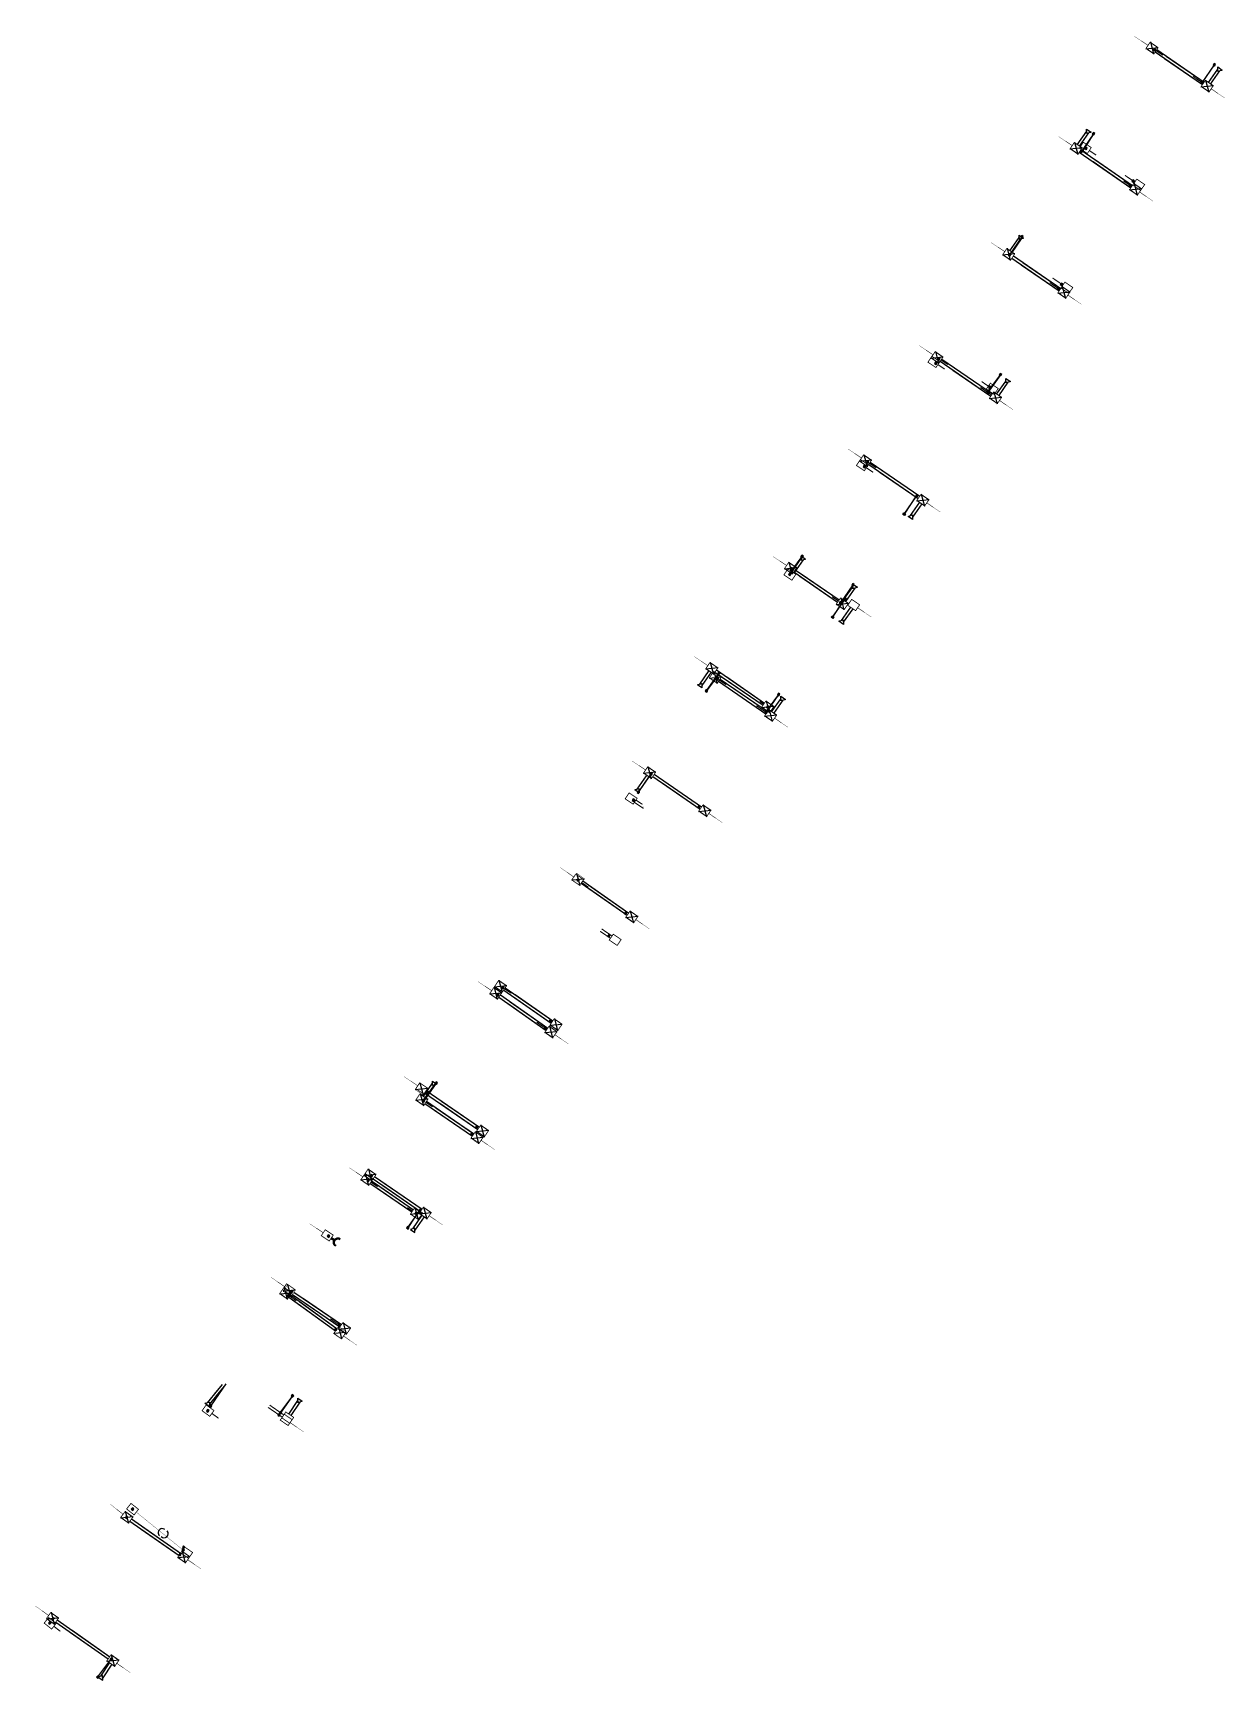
# Model space of a CAD drawing. Header units: metres. Extents: x 10590 to 11620, y -5553 to -4235.
# Drawn here: x 11155 to 11592, y -4878 to -4275 of the extents above; entities that cross this region are included whole.
import ezdxf

# ---------------------------------------------------------------- set-up
doc = ezdxf.new("R2010")
doc.units = ezdxf.units.M
doc.layers.get('Defpoints').update_dxf_attribs({"color": 4})
doc.layers.add('N_opor', color=1, linetype='Continuous')
doc.layers.add('КС_ОПОРЫ В МАСШТАБЕ', color=6, linetype='Continuous')
doc.styles.get("Standard").update_dxf_attribs({"font": 'arial.ttf'})
doc.linetypes.add('Волновод', pattern='A,100.7,-7.2,["~",Standard,S=2.5,R=0,X=-2.54,Y=-1.4],-4.35', length=112.25)

# ---------------------------------------------------------------- blocks, each defined once
blk = doc.blocks.new('A$C62177B7A')
for p, q in [((-0.335, 0.335), (-0.335, -0.335)), ((0.335, 0.335), (-0.335, 0.335)), ((0.335, -0.335), (0.335, 0.335)), ((-0.335, -0.335), (0.335, -0.335))]:
    blk.add_line(p, q)
at = {"layer": 'Defpoints'}
for p, q in [((-0.335, 0.335), (0.335, -0.335)), ((0.335, 0.335), (-0.335, -0.335)), ((-0.335, 0), (0.335, 0)), ((0, 0.335), (0, -0.335))]:
    blk.add_line(p, q, dxfattribs=at)
blk = doc.blocks.new('*U42')
for p, q in [((0.11, 0.605), (-0.11, 0.605)), ((-0.11, 0.605), (-0.11, 0.065)), ((-0.11, 0.065), (0.11, 0.065)), ((0.11, 0.065), (0.11, 0.605))]:
    blk.add_line(p, q)
at = {"layer": 'Defpoints'}
for p, q in [((0.11, 0.065), (-0.11, 0.605)), ((-0.11, 0.065), (0.11, 0.605)), ((0.11, 0.335), (-0.11, 0.335)), ((0, 0.065), (0, 0.605))]:
    blk.add_line(p, q, dxfattribs=at)
blk.add_blockref('A$C62177B7A', (0, 0.335))
blk = doc.blocks.new('N_KRON')
at = {"color": 0, "ltscale": 0.8, "const_width": 0.2}
blk.add_lwpolyline([(0, 3), (0, 0)], dxfattribs=at)
at = {"color": 1, "ltscale": 0.8, "const_width": 0.2}
blk.add_lwpolyline([(0, 3), (0, 3)], dxfattribs=at)
at = {"layer": 'Defpoints', "ltscale": 0.8, "const_width": 0.1}
blk.add_lwpolyline([(0, 6), (0, 3)], dxfattribs=at)
blk = doc.blocks.new('*U209')
at = {"const_width": 0.3}
blk.add_lwpolyline([(-1.3, 1.75), (1.3, 1.75), (1.3, -1.75), (-1.3, -1.75)], close=True, dxfattribs=at)
at = {"layer": 'Defpoints'}
blk.add_point((0, 0), dxfattribs=at)
at = {"color": 0}
blk.add_blockref('N_KRON', (0, 1.75), dxfattribs=at)
blk = doc.blocks.new('*U210')
for p, q in [((-0.5, 4.83), (-0.5, -18.62)), ((0.5, 4.83), (0.5, -18.62)), ((-0.5, -1.76), (-0.5, -18.62)), ((0.5, -1.76), (0.5, -18.62))]:
    blk.add_line(p, q)
at = {"layer": 'Defpoints'}
for p, q in [((-1.5, 8.33), (1.5, 4.83)), ((1.5, 8.33), (-1.5, 4.83)), ((-1.5, -18.62), (1.5, -22.12)), ((1.5, -18.62), (-1.5, -22.12))]:
    blk.add_line(p, q, dxfattribs=at)
at = {"layer": 'Defpoints', "const_width": 0.15}
for points in [[(-1.5, 8.33), (1.5, 8.33), (1.5, 4.83), (-1.5, 4.83)], [(-1.5, -18.62), (1.5, -18.62), (1.5, -22.12), (-1.5, -22.12)]]:
    blk.add_lwpolyline(points, close=True, dxfattribs=at)
blk = doc.blocks.new('*U76')
at = {"const_width": 0.3}
blk.add_lwpolyline([(-1.3, 1.75), (1.3, 1.75), (1.3, -1.75), (-1.3, -1.75)], close=True, dxfattribs=at)
at = {"layer": 'Defpoints'}
blk.add_point((0, 0), dxfattribs=at)
at = {"color": 0}
blk.add_blockref('N_KRON', (0, 1.75), dxfattribs=at)
blk = doc.blocks.new('*U64')
at = {"const_width": 0.3}
blk.add_lwpolyline([(-1.3, 1.75), (1.3, 1.75), (1.3, -1.75), (-1.3, -1.75)], close=True, dxfattribs=at)
at = {"layer": 'Defpoints'}
blk.add_point((0, 0), dxfattribs=at)
blk = doc.blocks.new('*U174')
at = {"const_width": 0.3}
blk.add_lwpolyline([(-1.3, 1.75), (1.3, 1.75), (1.3, -1.75), (-1.3, -1.75)], close=True, dxfattribs=at)
at = {"color": 0, "ltscale": 0.8, "const_width": 0.4}
for points in [[(-0.5, -1.66), (-0.5, -5.77)], [(0.53, -1.66), (0.53, -4.66)]]:
    blk.add_lwpolyline(points, dxfattribs=at)
at = {"layer": 'Defpoints', "const_width": 0.025}
blk.add_lwpolyline([(-0.5, -5.77), (0, -5.77), (0, -4.66), (0.53, -4.66)], dxfattribs=at)
at = {"layer": 'Defpoints'}
blk.add_point((0, 0), dxfattribs=at)
at = {"color": 0}
blk.add_blockref('N_KRON', (0, 1.75), dxfattribs=at)
blk = doc.blocks.new('*U173')
for p, q in [((-0.5, 3.3), (-0.5, -18.62)), ((0.5, 3.3), (0.5, -18.62)), ((-0.5, -1.76), (-0.5, -18.62)), ((0.5, -1.76), (0.5, -18.62))]:
    blk.add_line(p, q)
at = {"layer": 'Defpoints'}
for p, q in [((-1.5, 6.8), (1.5, 3.3)), ((1.5, 6.8), (-1.5, 3.3)), ((-1.5, -18.62), (1.5, -22.12)), ((1.5, -18.62), (-1.5, -22.12))]:
    blk.add_line(p, q, dxfattribs=at)
at = {"layer": 'Defpoints', "const_width": 0.15}
for points in [[(-1.5, 6.8), (1.5, 6.8), (1.5, 3.3), (-1.5, 3.3)], [(-1.5, -18.62), (1.5, -18.62), (1.5, -22.12), (-1.5, -22.12)]]:
    blk.add_lwpolyline(points, close=True, dxfattribs=at)
blk = doc.blocks.new('*U167')
at = {"const_width": 0.3}
blk.add_lwpolyline([(-1.3, 1.75), (1.3, 1.75), (1.3, -1.75), (-1.3, -1.75)], close=True, dxfattribs=at)
at = {"color": 0, "ltscale": 0.8, "const_width": 0.4}
blk.add_lwpolyline([(0, -1.75), (0, -4.75)], dxfattribs=at)
at = {"layer": 'Defpoints'}
blk.add_point((0, 0), dxfattribs=at)
blk = doc.blocks.new('*U63')
for p, q in [((0, 0), (-8, 0)), ((0.375, 0.335), (-0.295, 0.335)), ((-0.295, 0.335), (-0.295, -0.335)), ((0.375, -0.335), (0.375, 0.335)), ((-0.295, -0.335), (0.375, -0.335))]:
    blk.add_line(p, q)
at = {"layer": 'Defpoints'}
for p, q in [((-0.295, -0.335), (0.375, 0.335)), ((-0.295, 0.335), (0.375, -0.335)), ((0.04, 0.335), (0.04, -0.335)), ((-0.295, 0), (0.375, 0))]:
    blk.add_line(p, q, dxfattribs=at)
blk = doc.blocks.new('N_OTTG2')
at = {"color": 0, "ltscale": 0.8}
for p, q in [((-8.03, 1), (-8.03, -1)), ((-6.71, 0), (-8.03, 1)), ((-1.37, 0.5), (-7.38, 0.5)), ((-8.03, -1), (-6.71, 0)), ((-1.37, -0.5), (-7.36, -0.5))]:
    blk.add_line(p, q, dxfattribs=at)
blk = doc.blocks.new('*U49')
at = {"linetype": 'Волновод'}
blk.add_blockref('N_OTTG2', (0, 0), dxfattribs=at)
blk = doc.blocks.new('*U204')
at = {"const_width": 0.3}
blk.add_lwpolyline([(-1.3, 1.75), (1.3, 1.75), (1.3, -1.75), (-1.3, -1.75)], close=True, dxfattribs=at)
at = {"color": 0, "ltscale": 0.8, "const_width": 0.4}
blk.add_lwpolyline([(0, -1.75), (0, -6.33)], dxfattribs=at)
at = {"layer": 'Defpoints'}
blk.add_point((0, 0), dxfattribs=at)
blk = doc.blocks.new('*U170')
for p, q in [((-0.5, 2.45), (-0.5, -18.62)), ((0.5, 2.45), (0.5, -18.62)), ((-0.5, -1.76), (-0.5, -18.62)), ((0.5, -1.76), (0.5, -18.62))]:
    blk.add_line(p, q)
at = {"layer": 'Defpoints'}
for p, q in [((-1.5, 5.95), (1.5, 2.45)), ((1.5, 5.95), (-1.5, 2.45)), ((-1.5, -18.62), (1.5, -22.12)), ((1.5, -18.62), (-1.5, -22.12))]:
    blk.add_line(p, q, dxfattribs=at)
at = {"layer": 'Defpoints', "const_width": 0.15}
for points in [[(-1.5, 5.95), (1.5, 5.95), (1.5, 2.45), (-1.5, 2.45)], [(-1.5, -18.62), (1.5, -18.62), (1.5, -22.12), (-1.5, -22.12)]]:
    blk.add_lwpolyline(points, close=True, dxfattribs=at)
blk = doc.blocks.new('*U232')
at = {"const_width": 0.3}
blk.add_lwpolyline([(-1.3, 1.75), (1.3, 1.75), (1.3, -1.75), (-1.3, -1.75)], close=True, dxfattribs=at)
at = {"color": 0, "ltscale": 0.8, "const_width": 0.4}
blk.add_lwpolyline([(0, -1.75), (0, -4.03)], dxfattribs=at)
at = {"layer": 'Defpoints'}
blk.add_point((0, 0), dxfattribs=at)
blk = doc.blocks.new('*U212')
for p, q in [((-0.5, 0), (-0.5, -18.62)), ((0.5, 0), (0.5, -18.62)), ((-0.5, -1.76), (-0.5, -18.62)), ((0.5, -1.76), (0.5, -18.62))]:
    blk.add_line(p, q)
at = {"layer": 'Defpoints'}
for p, q in [((-1.5, 3.5), (1.5, 0)), ((1.5, 3.5), (-1.5, 0)), ((-1.5, -18.62), (1.5, -22.12)), ((1.5, -18.62), (-1.5, -22.12))]:
    blk.add_line(p, q, dxfattribs=at)
at = {"layer": 'Defpoints', "const_width": 0.15}
for points in [[(-1.5, 3.5), (1.5, 3.5), (1.5, 0), (-1.5, 0)], [(-1.5, -18.62), (1.5, -18.62), (1.5, -22.12), (-1.5, -22.12)]]:
    blk.add_lwpolyline(points, close=True, dxfattribs=at)
blk = doc.blocks.new('*U62')
at = {"const_width": 0.3}
blk.add_lwpolyline([(-1.3, 1.75), (1.3, 1.75), (1.3, -1.75), (-1.3, -1.75)], close=True, dxfattribs=at)
at = {"color": 0, "ltscale": 0.8, "const_width": 0.4}
blk.add_lwpolyline([(0, -1.75), (0, -4.75)], dxfattribs=at)
at = {"layer": 'Defpoints'}
blk.add_point((0, 0), dxfattribs=at)
at = {"color": 0}
blk.add_blockref('N_KRON', (0, 1.75), dxfattribs=at)
blk = doc.blocks.new('*U274')
at = {"const_width": 0.3}
blk.add_lwpolyline([(-1.3, 1.75), (1.3, 1.75), (1.3, -1.75), (-1.3, -1.75)], close=True, dxfattribs=at)
at = {"color": 0, "ltscale": 0.8, "const_width": 0.4}
for points in [[(-0.5, -1.66), (-0.5, -5.77)], [(0.53, -1.66), (0.53, -4.66)]]:
    blk.add_lwpolyline(points, dxfattribs=at)
at = {"layer": 'Defpoints', "const_width": 0.025}
blk.add_lwpolyline([(-0.5, -5.77), (0, -5.77), (0, -4.66), (0.53, -4.66)], dxfattribs=at)
at = {"layer": 'Defpoints'}
blk.add_point((0, 0), dxfattribs=at)
at = {"color": 0}
blk.add_blockref('N_KRON', (0, 1.75), dxfattribs=at)
blk = doc.blocks.new('*U205')
at = {"const_width": 0.3}
blk.add_lwpolyline([(-1.3, 1.75), (1.3, 1.75), (1.3, -1.75), (-1.3, -1.75)], close=True, dxfattribs=at)
at = {"layer": 'Defpoints'}
blk.add_point((0, 0), dxfattribs=at)
blk = doc.blocks.new('*U213')
for p, q in [((-0.5, 5.05), (-0.5, -18.62)), ((0.5, 5.05), (0.5, -18.62)), ((-0.5, -1.76), (-0.5, -18.62)), ((0.5, -1.76), (0.5, -18.62))]:
    blk.add_line(p, q)
at = {"layer": 'Defpoints'}
for p, q in [((-1.5, 8.55), (1.5, 5.05)), ((1.5, 8.55), (-1.5, 5.05)), ((-1.5, -18.62), (1.5, -22.12)), ((1.5, -18.62), (-1.5, -22.12))]:
    blk.add_line(p, q, dxfattribs=at)
at = {"layer": 'Defpoints', "const_width": 0.15}
for points in [[(-1.5, 8.55), (1.5, 8.55), (1.5, 5.05), (-1.5, 5.05)], [(-1.5, -18.62), (1.5, -18.62), (1.5, -22.12), (-1.5, -22.12)]]:
    blk.add_lwpolyline(points, close=True, dxfattribs=at)
blk = doc.blocks.new('*U273')
at = {"const_width": 0.3}
blk.add_lwpolyline([(-1.3, 1.75), (1.3, 1.75), (1.3, -1.75), (-1.3, -1.75)], close=True, dxfattribs=at)
at = {"layer": 'Defpoints'}
blk.add_point((0, 0), dxfattribs=at)
at = {"color": 0}
blk.add_blockref('N_KRON', (0, 1.75), dxfattribs=at)
blk = doc.blocks.new('*U275')
at = {"const_width": 0.3}
blk.add_lwpolyline([(-1.3, 1.75), (1.3, 1.75), (1.3, -1.75), (-1.3, -1.75)], close=True, dxfattribs=at)
at = {"color": 0, "ltscale": 0.8, "const_width": 0.4}
blk.add_lwpolyline([(0, -1.75), (0, -6.33)], dxfattribs=at)
at = {"layer": 'Defpoints'}
blk.add_point((0, 0), dxfattribs=at)
at = {"color": 0}
blk.add_blockref('N_KRON', (0, 1.75), dxfattribs=at)
blk = doc.blocks.new('*U215')
for p, q in [((-0.5, 2.58), (-0.5, -18.62)), ((0.5, 2.58), (0.5, -18.62)), ((-0.5, -1.76), (-0.5, -18.62)), ((0.5, -1.76), (0.5, -18.62))]:
    blk.add_line(p, q)
at = {"layer": 'Defpoints'}
for p, q in [((-1.5, 6.08), (1.5, 2.58)), ((1.5, 6.08), (-1.5, 2.58)), ((-1.5, -18.62), (1.5, -22.12)), ((1.5, -18.62), (-1.5, -22.12))]:
    blk.add_line(p, q, dxfattribs=at)
at = {"layer": 'Defpoints', "const_width": 0.15}
for points in [[(-1.5, 6.08), (1.5, 6.08), (1.5, 2.58), (-1.5, 2.58)], [(-1.5, -18.62), (1.5, -18.62), (1.5, -22.12), (-1.5, -22.12)]]:
    blk.add_lwpolyline(points, close=True, dxfattribs=at)
blk = doc.blocks.new('*U214')
for p, q in [((-0.5, 2.6), (-0.5, -18.62)), ((0.5, 2.6), (0.5, -18.62)), ((-0.5, -1.76), (-0.5, -18.62)), ((0.5, -1.76), (0.5, -18.62))]:
    blk.add_line(p, q)
at = {"layer": 'Defpoints'}
for p, q in [((-1.5, 6.1), (1.5, 2.6)), ((1.5, 6.1), (-1.5, 2.6)), ((-1.5, -18.62), (1.5, -22.12)), ((1.5, -18.62), (-1.5, -22.12))]:
    blk.add_line(p, q, dxfattribs=at)
at = {"layer": 'Defpoints', "const_width": 0.15}
for points in [[(-1.5, 6.1), (1.5, 6.1), (1.5, 2.6), (-1.5, 2.6)], [(-1.5, -18.62), (1.5, -18.62), (1.5, -22.12), (-1.5, -22.12)]]:
    blk.add_lwpolyline(points, close=True, dxfattribs=at)
blk = doc.blocks.new('*U233')
at = {"const_width": 0.3}
blk.add_lwpolyline([(-1.3, 1.75), (1.3, 1.75), (1.3, -1.75), (-1.3, -1.75)], close=True, dxfattribs=at)
at = {"color": 0, "ltscale": 0.8, "const_width": 0.4}
for points in [[(-0.5, -1.66), (-0.5, -6.34)], [(0.53, -1.66), (0.53, -6.29)]]:
    blk.add_lwpolyline(points, dxfattribs=at)
at = {"layer": 'Defpoints', "const_width": 0.025}
blk.add_lwpolyline([(-0.5, -6.34), (0, -6.34), (0, -5.24), (0.53, -5.24)], dxfattribs=at)
at = {"layer": 'Defpoints'}
blk.add_point((0, 0), dxfattribs=at)
blk = doc.blocks.new('*U211')
at = {"lineweight": 40, "ltscale": 2}
blk.add_line((0, -1.75), (0, -3.23), dxfattribs=at)
at = {"const_width": 0.3}
blk.add_lwpolyline([(-1.3, 1.75), (1.3, 1.75), (1.3, -1.75), (-1.3, -1.75)], close=True, dxfattribs=at)
at = {"lineweight": 40, "ltscale": 2}
blk.add_arc((0, -4.73), 1.5, 0, 180, dxfattribs=at)
at = {"layer": 'Defpoints'}
blk.add_point((0, 0), dxfattribs=at)
at = {"color": 0}
blk.add_blockref('N_KRON', (0, 1.75), dxfattribs=at)
blk = doc.blocks.new('Существующие оттяжки')
at = {"linetype": 'Волновод'}
blk.add_blockref('N_OTTG2', (0, 0), dxfattribs=at)
blk = doc.blocks.new('*U163')
at = {"linetype": 'Волновод', "xscale": -1}
blk.add_blockref('N_OTTG2', (0, 0), dxfattribs=at)
blk = doc.blocks.new('*U172')
at = {"const_width": 0.3}
blk.add_lwpolyline([(-1.3, 1.75), (1.3, 1.75), (1.3, -1.75), (-1.3, -1.75)], close=True, dxfattribs=at)
at = {"layer": 'Defpoints'}
blk.add_point((0, 0), dxfattribs=at)
at = {"color": 0}
blk.add_blockref('N_KRON', (0, 1.75), dxfattribs=at)
blk = doc.blocks.new('*U61')
at = {"const_width": 0.3}
blk.add_lwpolyline([(-1.3, 1.75), (1.3, 1.75), (1.3, -1.75), (-1.3, -1.75)], close=True, dxfattribs=at)
at = {"color": 0, "ltscale": 0.8, "const_width": 0.4}
blk.add_lwpolyline([(0, -1.75), (0, -4.75)], dxfattribs=at)
at = {"layer": 'Defpoints'}
blk.add_point((0, 0), dxfattribs=at)
at = {"color": 0}
blk.add_blockref('N_KRON', (0, 1.75), dxfattribs=at)
blk = doc.blocks.new('*U234')
for p, q in [((-0.5, 1.88), (-0.5, -18.62)), ((0.5, 1.88), (0.5, -18.62)), ((-0.5, -1.76), (-0.5, -18.62)), ((0.5, -1.76), (0.5, -18.62))]:
    blk.add_line(p, q)
at = {"layer": 'Defpoints'}
for p, q in [((-1.5, 5.38), (1.5, 1.88)), ((1.5, 5.38), (-1.5, 1.88)), ((-1.5, -18.62), (1.5, -22.12)), ((1.5, -18.62), (-1.5, -22.12))]:
    blk.add_line(p, q, dxfattribs=at)
at = {"layer": 'Defpoints', "const_width": 0.15}
for points in [[(-1.5, 5.38), (1.5, 5.38), (1.5, 1.88), (-1.5, 1.88)], [(-1.5, -18.62), (1.5, -18.62), (1.5, -22.12), (-1.5, -22.12)]]:
    blk.add_lwpolyline(points, close=True, dxfattribs=at)
blk = doc.blocks.new('*U231')
for p, q in [((0, 0), (-7.5, 0)), ((0.37, 0.33), (-0.3, 0.33)), ((-0.3, 0.33), (-0.3, -0.34)), ((0.37, -0.34), (0.37, 0.33)), ((-0.3, -0.34), (0.37, -0.34))]:
    blk.add_line(p, q)
at = {"layer": 'Defpoints'}
for p, q in [((-0.3, -0.34), (0.37, 0.33)), ((-0.3, 0.33), (0.37, -0.34)), ((0.04, 0.33), (0.04, -0.34)), ((-0.3, 0), (0.37, 0))]:
    blk.add_line(p, q, dxfattribs=at)
blk = doc.blocks.new('*U272')
at = {"const_width": 0.3}
blk.add_lwpolyline([(-1.3, 1.75), (1.3, 1.75), (1.3, -1.75), (-1.3, -1.75)], close=True, dxfattribs=at)
at = {"color": 0, "ltscale": 0.8, "const_width": 0.4}
blk.add_lwpolyline([(0, -1.75), (0, -8.06)], dxfattribs=at)
at = {"layer": 'Defpoints'}
blk.add_point((0, 0), dxfattribs=at)
at = {"color": 0}
blk.add_blockref('N_KRON', (0, 1.75), dxfattribs=at)
blk = doc.blocks.new('*U70')
at = {"linetype": 'Волновод', "xscale": -1}
blk.add_blockref('N_OTTG2', (0, 0), dxfattribs=at)
blk = doc.blocks.new('*U230')
at = {"const_width": 0.3}
blk.add_lwpolyline([(-1.3, 1.75), (1.3, 1.75), (1.3, -1.75), (-1.3, -1.75)], close=True, dxfattribs=at)
at = {"color": 0, "ltscale": 0.8, "const_width": 0.4}
blk.add_lwpolyline([(0, -1.75), (0, -8.06)], dxfattribs=at)
at = {"layer": 'Defpoints'}
blk.add_point((0, 0), dxfattribs=at)
blk = doc.blocks.new('*U171')
at = {"const_width": 0.3}
blk.add_lwpolyline([(-1.3, 1.75), (1.3, 1.75), (1.3, -1.75), (-1.3, -1.75)], close=True, dxfattribs=at)
at = {"color": 0, "ltscale": 0.8, "const_width": 0.4}
for points in [[(-0.5, -1.66), (-0.5, -5.77)], [(0.53, -1.66), (0.53, -4.66)]]:
    blk.add_lwpolyline(points, dxfattribs=at)
at = {"layer": 'Defpoints', "const_width": 0.025}
blk.add_lwpolyline([(-0.5, -5.77), (0, -5.77), (0, -4.66), (0.53, -4.66)], dxfattribs=at)
at = {"layer": 'Defpoints'}
blk.add_point((0, 0), dxfattribs=at)
blk = doc.blocks.new('*U238')
at = {"const_width": 0.3}
blk.add_lwpolyline([(-1.3, 1.75), (1.3, 1.75), (1.3, -1.75), (-1.3, -1.75)], close=True, dxfattribs=at)
at = {"color": 0, "ltscale": 0.8, "const_width": 0.4}
blk.add_lwpolyline([(0, -1.75), (0, -3.58)], dxfattribs=at)
at = {"layer": 'Defpoints'}
blk.add_point((0, 0), dxfattribs=at)
blk = doc.blocks.new('*U216')
for p, q in [((-0.5, 2.75), (-0.5, -18.62)), ((0.5, 2.75), (0.5, -18.62)), ((-0.5, -1.76), (-0.5, -18.62)), ((0.5, -1.76), (0.5, -18.62))]:
    blk.add_line(p, q)
at = {"layer": 'Defpoints'}
for p, q in [((-1.5, 6.25), (1.5, 2.75)), ((1.5, 6.25), (-1.5, 2.75)), ((-1.5, -18.62), (1.5, -22.12)), ((1.5, -18.62), (-1.5, -22.12))]:
    blk.add_line(p, q, dxfattribs=at)
at = {"layer": 'Defpoints', "const_width": 0.15}
for points in [[(-1.5, 6.25), (1.5, 6.25), (1.5, 2.75), (-1.5, 2.75)], [(-1.5, -18.62), (1.5, -18.62), (1.5, -22.12), (-1.5, -22.12)]]:
    blk.add_lwpolyline(points, close=True, dxfattribs=at)
blk = doc.blocks.new('*U206')
at = {"const_width": 0.3}
blk.add_lwpolyline([(-1.3, 1.75), (1.3, 1.75), (1.3, -1.75), (-1.3, -1.75)], close=True, dxfattribs=at)
at = {"layer": 'Defpoints'}
blk.add_point((0, 0), dxfattribs=at)
at = {"color": 0}
blk.add_blockref('N_KRON', (0, 1.75), dxfattribs=at)
blk = doc.blocks.new('*U237')
at = {"const_width": 0.3}
blk.add_lwpolyline([(-1.3, 1.75), (1.3, 1.75), (1.3, -1.75), (-1.3, -1.75)], close=True, dxfattribs=at)
at = {"color": 0, "ltscale": 0.8, "const_width": 0.4}
blk.add_lwpolyline([(0, -1.75), (0, -4.75)], dxfattribs=at)
at = {"layer": 'Defpoints'}
blk.add_point((0, 0), dxfattribs=at)
blk = doc.blocks.new('*U217')
at = {"const_width": 0.3}
blk.add_lwpolyline([(-1.3, 1.75), (1.3, 1.75), (1.3, -1.75), (-1.3, -1.75)], close=True, dxfattribs=at)
at = {"color": 0, "ltscale": 0.8, "const_width": 0.4}
blk.add_lwpolyline([(0, -1.75), (0, -4.54)], dxfattribs=at)
at = {"layer": 'Defpoints'}
blk.add_point((0, 0), dxfattribs=at)
blk = doc.blocks.new('*U218')
for p, q in [((-0.5, 0.92), (-0.5, -18.62)), ((0.5, 0.92), (0.5, -18.62)), ((-0.5, -1.76), (-0.5, -18.62)), ((0.5, -1.76), (0.5, -18.62))]:
    blk.add_line(p, q)
at = {"layer": 'Defpoints'}
for p, q in [((-1.5, 4.42), (1.5, 0.92)), ((1.5, 4.42), (-1.5, 0.92)), ((-1.5, -18.62), (1.5, -22.12)), ((1.5, -18.62), (-1.5, -22.12))]:
    blk.add_line(p, q, dxfattribs=at)
at = {"layer": 'Defpoints', "const_width": 0.15}
for points in [[(-1.5, 4.42), (1.5, 4.42), (1.5, 0.92), (-1.5, 0.92)], [(-1.5, -18.62), (1.5, -18.62), (1.5, -22.12), (-1.5, -22.12)]]:
    blk.add_lwpolyline(points, close=True, dxfattribs=at)
blk = doc.blocks.new('*U224')
at = {"const_width": 0.3}
blk.add_lwpolyline([(-1.3, 1.75), (1.3, 1.75), (1.3, -1.75), (-1.3, -1.75)], close=True, dxfattribs=at)
at = {"layer": 'Defpoints'}
blk.add_point((0, 0), dxfattribs=at)
blk = doc.blocks.new('*U222')
at = {"const_width": 0.3}
blk.add_lwpolyline([(-1.3, 1.75), (1.3, 1.75), (1.3, -1.75), (-1.3, -1.75)], close=True, dxfattribs=at)
at = {"color": 0, "ltscale": 0.8, "const_width": 0.4}
blk.add_lwpolyline([(0, -1.75), (0, -4.75)], dxfattribs=at)
at = {"layer": 'Defpoints'}
blk.add_point((0, 0), dxfattribs=at)
blk = doc.blocks.new('*U239')
at = {"const_width": 0.3}
blk.add_lwpolyline([(-1.3, 1.75), (1.3, 1.75), (1.3, -1.75), (-1.3, -1.75)], close=True, dxfattribs=at)
at = {"color": 0, "ltscale": 0.8, "const_width": 0.4}
blk.add_lwpolyline([(0, -1.75), (0, -6.69)], dxfattribs=at)
at = {"layer": 'Defpoints'}
blk.add_point((0, 0), dxfattribs=at)
at = {"color": 0}
blk.add_blockref('N_KRON', (0, 1.75), dxfattribs=at)
blk = doc.blocks.new('*U220')
for p, q in [((-0.5, 3.92), (-0.5, -18.62)), ((0.5, 3.92), (0.5, -18.62)), ((-0.5, -1.76), (-0.5, -18.62)), ((0.5, -1.76), (0.5, -18.62))]:
    blk.add_line(p, q)
at = {"layer": 'Defpoints'}
for p, q in [((-1.5, 7.42), (1.5, 3.92)), ((1.5, 7.42), (-1.5, 3.92)), ((-1.5, -18.62), (1.5, -22.12)), ((1.5, -18.62), (-1.5, -22.12))]:
    blk.add_line(p, q, dxfattribs=at)
at = {"layer": 'Defpoints', "const_width": 0.15}
for points in [[(-1.5, 7.42), (1.5, 7.42), (1.5, 3.92), (-1.5, 3.92)], [(-1.5, -18.62), (1.5, -18.62), (1.5, -22.12), (-1.5, -22.12)]]:
    blk.add_lwpolyline(points, close=True, dxfattribs=at)
blk = doc.blocks.new('*U221')
at = {"const_width": 0.3}
blk.add_lwpolyline([(-1.3, 1.75), (1.3, 1.75), (1.3, -1.75), (-1.3, -1.75)], close=True, dxfattribs=at)
at = {"color": 0, "ltscale": 0.8, "const_width": 0.4}
blk.add_lwpolyline([(0, -1.75), (0, -4.75)], dxfattribs=at)
at = {"layer": 'Defpoints'}
blk.add_point((0, 0), dxfattribs=at)
at = {"color": 0}
blk.add_blockref('N_KRON', (0, 1.75), dxfattribs=at)
blk = doc.blocks.new('*U240')
at = {"const_width": 0.3}
blk.add_lwpolyline([(-1.3, 1.75), (1.3, 1.75), (1.3, -1.75), (-1.3, -1.75)], close=True, dxfattribs=at)
at = {"color": 0, "ltscale": 0.8, "const_width": 0.4}
blk.add_lwpolyline([(0, -1.75), (0, -4.7)], dxfattribs=at)
at = {"layer": 'Defpoints'}
blk.add_point((0, 0), dxfattribs=at)
blk = doc.blocks.new('*U219')
for p, q in [((-0.5, 3.38), (-0.5, -18.62)), ((0.5, 3.38), (0.5, -18.62)), ((-0.5, -1.76), (-0.5, -18.62)), ((0.5, -1.76), (0.5, -18.62))]:
    blk.add_line(p, q)
at = {"layer": 'Defpoints'}
for p, q in [((-1.5, 6.88), (1.5, 3.38)), ((1.5, 6.88), (-1.5, 3.38)), ((-1.5, -18.62), (1.5, -22.12)), ((1.5, -18.62), (-1.5, -22.12))]:
    blk.add_line(p, q, dxfattribs=at)
at = {"layer": 'Defpoints', "const_width": 0.15}
for points in [[(-1.5, 6.88), (1.5, 6.88), (1.5, 3.38), (-1.5, 3.38)], [(-1.5, -18.62), (1.5, -18.62), (1.5, -22.12), (-1.5, -22.12)]]:
    blk.add_lwpolyline(points, close=True, dxfattribs=at)
blk = doc.blocks.new('*U242')
at = {"const_width": 0.3}
blk.add_lwpolyline([(-1.3, 1.75), (1.3, 1.75), (1.3, -1.75), (-1.3, -1.75)], close=True, dxfattribs=at)
at = {"color": 0, "ltscale": 0.8, "const_width": 0.4}
blk.add_lwpolyline([(0, -1.75), (0, -5.31)], dxfattribs=at)
at = {"layer": 'Defpoints'}
blk.add_point((0, 0), dxfattribs=at)
at = {"color": 0}
blk.add_blockref('N_KRON', (0, 1.75), dxfattribs=at)
blk = doc.blocks.new('*U223')
for p, q in [((-0.5, 4.33), (-0.5, -18.62)), ((0.5, 4.33), (0.5, -18.62)), ((-0.5, -1.76), (-0.5, -18.62)), ((0.5, -1.76), (0.5, -18.62))]:
    blk.add_line(p, q)
at = {"layer": 'Defpoints'}
for p, q in [((-1.5, 7.83), (1.5, 4.33)), ((1.5, 7.83), (-1.5, 4.33)), ((-1.5, -18.62), (1.5, -22.12)), ((1.5, -18.62), (-1.5, -22.12))]:
    blk.add_line(p, q, dxfattribs=at)
at = {"layer": 'Defpoints', "const_width": 0.15}
for points in [[(-1.5, 7.83), (1.5, 7.83), (1.5, 4.33), (-1.5, 4.33)], [(-1.5, -18.62), (1.5, -18.62), (1.5, -22.12), (-1.5, -22.12)]]:
    blk.add_lwpolyline(points, close=True, dxfattribs=at)
blk = doc.blocks.new('*U241')
at = {"const_width": 0.3}
blk.add_lwpolyline([(-1.3, 1.75), (1.3, 1.75), (1.3, -1.75), (-1.3, -1.75)], close=True, dxfattribs=at)
at = {"color": 0, "ltscale": 0.8, "const_width": 0.4}
blk.add_lwpolyline([(0, -1.75), (0, -6.1)], dxfattribs=at)
at = {"layer": 'Defpoints'}
blk.add_point((0, 0), dxfattribs=at)

msp = doc.modelspace()

# ---------------------------------------------------------------- linework, layer by layer
at = {"layer": 'N_opor'}
for p, q in [((11224.12, -4770.07), (11221.21, -4773.61)), ((11224.88, -4770.72), (11221.97, -4774.26))]:
    msp.add_line(p, q, dxfattribs=at)
at = {"layer": 'N_opor', "const_width": 0.1}
msp.add_lwpolyline([(11209.78, -4830.61), (11192.71, -4816.8)], dxfattribs=at)
at = {"layer": 'N_opor'}
for centre, start, end in [((11202.23, -4824.35), 48.97658, 230.04194), ((11202.94, -4824.71), 221.99374, 41.99374)]:
    msp.add_arc(centre, 1.5, start, end, dxfattribs=at)
at = {"layer": 'КС_ОПОРЫ В МАСШТАБЕ'}
for p, q in [((11543.4, -4311.9), (11539.05, -4318.63)), ((11509.28, -4400.15), (11504.47, -4406.59)), ((11478.37, -4444.49), (11474.02, -4451.25)), ((11431.85, -4473.18), (11436.66, -4466.74)), ((11432.29, -4473.49), (11436.66, -4466.74)), ((11452.14, -4482.19), (11447.79, -4488.96)), ((11450.92, -4483.85), (11455.29, -4477.1)), ((11406.39, -4509.57), (11401.6, -4515.99)), ((11428.01, -4517.32), (11423.21, -4523.77)), ((11297.78, -4666.03), (11302.63, -4659.61)), ((11296.61, -4705.9), (11292.2, -4712.63)), ((11224.59, -4771.42), (11225.69, -4769.86)), ((11249.91, -4774.22), (11244.79, -4781.04))]:
    msp.add_line(p, q, dxfattribs=at)

# ---------------------------------------------------------------- block references
at = {"layer": 'N_opor'}
for name, p, rotation in [('*U221', (11564.82, -4280.53), 56.33331754410591), ('*U170', (11568.27, -4282.92), 55.44098685640753), ('*U163', (11585.08, -4294.58), 54.9301823312634), ('*U275', (11585.05, -4294.47), 235.6370463496029), ('*U206', (11537.03, -4317.24), 56.33331754410591), ('*U163', (11537.07, -4317.36), 54.9301823312634), ('*U223', (11542.03, -4320.7), 55.44098685640753), ('*U222', (11540.39, -4317.1), 56.33331754410591), ('*U242', (11558.81, -4332.25), 235.6370463496029), ('*U241', (11559.95, -4330.61), 235.6370463496029), ('*U163', (11512.36, -4356.21), 54.9301823312634), ('*U206', (11512.32, -4356.08), 56.33331754410591), ('*U170', (11515.77, -4358.47), 55.44098685640753), ('*U275', (11532.55, -4370.02), 235.6370463496029), ('*U204', (11533.62, -4368.33), 235.6370463496029), ('*U221', (11486.06, -4393.85), 56.33331754410591), ('*U220', (11490.72, -4397.07), 55.44098685640753), ('*U222', (11484.91, -4395.49), 56.33331754410591), ('*U239', (11507.5, -4408.62), 235.6370463496029), ('*U240', (11506.29, -4405.35), 235.6370463496029), ('*U163', (11507.51, -4408.71), 54.9301823312634), ('*U221', (11459.85, -4431.66), 56.33331754410591), ('*U222', (11458.71, -4433.3), 56.33331754410591), ('*U219', (11464.08, -4434.57), 55.44098685640753), ('*U273', (11480.86, -4446.13), 235.6370463496029), ('*U163', (11480.89, -4446.07), 234.9301823312633), ('*U206', (11432.39, -4471.03), 56.33331754410591), ('*U218', (11434.59, -4472.54), 55.44098685640753), ('*U163', (11432.49, -4473.72), 54.9301823312634), ('*U224', (11432.15, -4473.4), 56.33331754410591), ('*U217', (11451.37, -4484.09), 235.6370463496029), ('*U163', (11451.45, -4484.06), 54.9301823312634), ('*U273', (11455.52, -4484.54), 235.6370463496029), ('*U163', (11455.55, -4484.48), 234.9301823312633), ('*U206', (11403.56, -4507.71), 56.33331754410591), ('*U216', (11407.26, -4510.28), 55.44098685640753), ('*U163', (11403.7, -4507.74), 234.9301823312633), ('*U170', (11408.32, -4513.44), 55.44098685640753), ('*U237', (11404.85, -4511.08), 56.33331754410591), ('*U238', (11424.04, -4521.82), 235.6370463496029), ('*U163', (11425.07, -4525.12), 54.9301823312634), ('*U275', (11425.1, -4524.99), 235.6370463496029), ('*U76', (11380.76, -4545.94), 56.33331754410591), ('*U163', (11380.73, -4546.22), 234.9301823312634), ('*U170', (11384.21, -4548.32), 55.44098685640753), ('*U171', (11373.99, -4555.43), 56.33331754410591), ('*U274', (11400.99, -4559.88), 235.6370463496029), ('*U61', (11354.43, -4585.16), 55.12991400878474), ('*U234', (11357.57, -4587.11), 55.06782652177272), ('*U172', (11374.27, -4598.75), 235.3806417671807), ('*U233', (11368.16, -4607.17), 235.6370463496029), ('*U76', (11324.36, -4626.78), 56.33331754410591), ('*U215', (11327.92, -4629.25), 54.97230557679627), ('*U214', (11329.74, -4626.63), 55.24892309959802), ('*U167', (11326.16, -4624.16), 56.33331754410591), ('*U275', (11344.61, -4640.93), 235.6370463496029), ('*U205', (11346.49, -4638.23), 235.6370463496029), ('*U76', (11297.29, -4661.61), 56.33331754410591), ('*U213', (11302.78, -4665.63), 55.44098685640753), ('*U170', (11300.77, -4668.1), 55.43264420345966), ('*U167', (11297.31, -4665.73), 56.33331754410591), ('*U163', (11297.41, -4666.06), 54.9301823312634), ('*U274', (11317.58, -4679.61), 235.6370463496029), ('*U205', (11319.56, -4677.18), 235.6370463496029), ('*U62', (11277.18, -4694.94), 56.33331754410591), ('*U212', (11278.59, -4695.89), 55.44098685640753), ('*U170', (11281.77, -4695.68), 55.44098685640753), ('*U64', (11278.32, -4693.3), 56.33331754410591), ('*U232', (11295.34, -4707.5), 235.6370463496029), ('*U273', (11298.55, -4707.23), 235.6370463496029), ('*U211', (11262.67, -4715.44), 56.33331754410591), ('Существующие оттяжки', (11298.55, -4707.24), 54.9301823312634), ('*U76', (11248.47, -4735.21), 55.21027613930361), ('*U170', (11250.87, -4739.1), 54.0944497315061), ('*U167', (11247.47, -4736.64), 54.19306175778316), ('*U170', (11252.22, -4738.03), 55.66068480435598), ('*U204', (11269.01, -4749.57), 235.3740203502994), ('*U76', (11267.2, -4751.29), 235.3740203502994), ('*U70', (11223.72, -4771.33), 230.8069442339899), ('*U167', (11218.98, -4779.62), 54.17401818724285), ('*U272', (11247.63, -4783.01), 235.3740203502994), ('*U230', (11248.2, -4782.18), 235.3740203502994), ('*U70', (11248.24, -4782.3), 56.22773193194752), ('*U76', (11189.24, -4818.68), 51.64687886621414), ('*U64', (11191.34, -4815.7), 51.64687886621414), ('*U173', (11193.39, -4821.56), 55.02739665317915), ('*U174', (11210.09, -4833.23), 235.3740203502994), ('*U64', (11211.18, -4831.66), 235.3740203502994), ('*U76', (11162.03, -4855.68), 54.32014682550136), ('*U167', (11161.15, -4857.52), 51.64687886621414), ('*U210', (11167.45, -4859.48), 55.0321424714119), ('*U49', (11184.09, -4871.07), 56.22773193194752), ('*U209', (11184.12, -4871.18), 235.3740203502994)]:
    msp.add_blockref(name, p, dxfattribs=dict(at, rotation=rotation))
at = {"layer": 'КС_ОПОРЫ В МАСШТАБЕ'}
for name, p, rotation in [('*U42', (11565.98, -4281.33), 55.19647793171856), ('*U63', (11587.64, -4286.68), 55.19647793171851), ('*U42', (11583.35, -4293.44), 55.19647793171856), ('*U63', (11543.38, -4311.93), 55.19647793171851), ('*U42', (11539.11, -4318.67), 55.19647793171856), ('*U42', (11540.9, -4317.48), 55.19647793171856), ('*U42', (11557.06, -4331.11), 55.19647793171856), ('*U42', (11558.2, -4329.46), 55.19647793171856), ('*U63', (11517.16, -4349.73), 55.19647793171851), ('*U42', (11512.88, -4356.47), 55.19647793171856), ('*U42', (11531.96, -4367.25), 55.19647793171856), ('*U42', (11530.82, -4368.89), 55.19647793171856), ('*U42', (11485.91, -4396.18), 55.19647793171856), ('*U42', (11487.06, -4394.54), 55.19647793171856), ('*U63', (11509.25, -4400.18), 55.19647793171851), ('*U42', (11504.96, -4406.94), 55.19647793171856), ('*U42', (11505.64, -4404.97), 55.19647793171856), ('*U42', (11459.76, -4434.02), 55.19647793171856), ('*U42', (11460.9, -4432.38), 55.19647793171856), ('*U42', (11478.86, -4444.83), 55.19647793171856), ('*U63', (11436.64, -4466.77), 55.19647793171851), ('*U42', (11432.35, -4473.53), 55.19647793171856), ('*U42', (11433.05, -4471.47), 55.19647793171856), ('*U63', (11455.27, -4477.13), 55.19647793171851), ('*U42', (11452.64, -4482.54), 55.19647793171856), ('*U42', (11450.98, -4483.89), 55.19647793171856), ('*U63', (11401.62, -4515.96), 235.1964779317185), ('*U42', (11405.98, -4511.84), 53.87173426778367), ('*U42', (11406.44, -4509.61), 55.19647793171856), ('*U63', (11428, -4517.35), 55.19647793171851), ('*U42', (11423.71, -4524.11), 55.19647793171856), ('*U42', (11424.36, -4522.12), 55.19647793171856), ('*U63', (11376.65, -4553.13), 235.1964779317185), ('*U42', (11381.64, -4546.54), 53.87173426778367), ('*U42', (11375.14, -4556.23), 55.19647793171856), ('*U42', (11399.13, -4558.63), 55.19647793171856), ('*U42', (11354.83, -4585.44), 53.87173426778367), ('*U42', (11372.26, -4597.61), 53.87173426778367), ('*U42', (11366.16, -4605.84), 53.87173426778367), ('*U42', (11325.47, -4627.53), 53.87173426778367), ('*U42', (11327.32, -4624.88), 53.87173426778367), ('*U42', (11342.85, -4639.77), 53.87173426778367), ('*U42', (11344.73, -4637.07), 53.87173426778367), ('*U63', (11302.6, -4659.64), 54.88639984768817), ('*U42', (11299.69, -4663.28), 53.87173426778367), ('*U42', (11298.27, -4666.38), 53.87173426778367), ('*U42', (11317.71, -4675.96), 53.87173426778367), ('*U42', (11315.92, -4678.52), 53.87173426778367), ('*U42', (11279.17, -4693.76), 53.87173426778367), ('*U42', (11277.96, -4695.48), 53.87173426778367), ('*U42', (11297.04, -4706.34), 53.87173426778367), ('*U63', (11292.23, -4712.6), 234.8863998476882), ('*U42', (11295.45, -4707.57), 53.87173426778367), ('*U42', (11263.4, -4715.88), 53.87173426778367), ('*U42', (11249.86, -4736.2), 53.87173426778367), ('*U42', (11248.73, -4737.8), 53.87173426778367), ('*U42', (11267.23, -4748.42), 53.87173426778367), ('*U42', (11266.1, -4750.02), 53.87173426778367), ('*U63', (11219.99, -4777.96), 234.8863998476882), ('*U231', (11249.89, -4774.25), 54.88639984768818), ('*U42', (11219.18, -4779.88), 53.87173426778367), ('*U42', (11245.28, -4781.4), 53.87173426778367), ('*U42', (11245.85, -4780.58), 53.87173426778367), ('*U42', (11189.47, -4818.88), 53.54740667455316), ('*U42', (11191.61, -4815.9), 53.54740667455316), ('*U42', (11208.98, -4832.59), 53.54740667455316), ('*U42', (11210.14, -4830.96), 53.54740667455316), ('*U42', (11210.35, -4829.87, 143.3), 53.54740667455316), ('*U42', (11162.46, -4856), 53.73272394634282), ('*U42', (11161.28, -4857.61), 53.73272394634282), ('*U63', (11178.68, -4877.17), 233.5474066751497), ('*U42', (11183.71, -4870.93), 53.57144451478855)]:
    msp.add_blockref(name, p, dxfattribs=dict(at, rotation=rotation))
at = {"layer": 'КС_ОПОРЫ В МАСШТАБЕ', "xscale": -1, "rotation": 55.33590911688921}
for p in [(11474.04, -4451.22), (11447.82, -4488.93)]:
    msp.add_blockref('*U63', p, dxfattribs=at)

doc.saveas('drawing.dxf')
